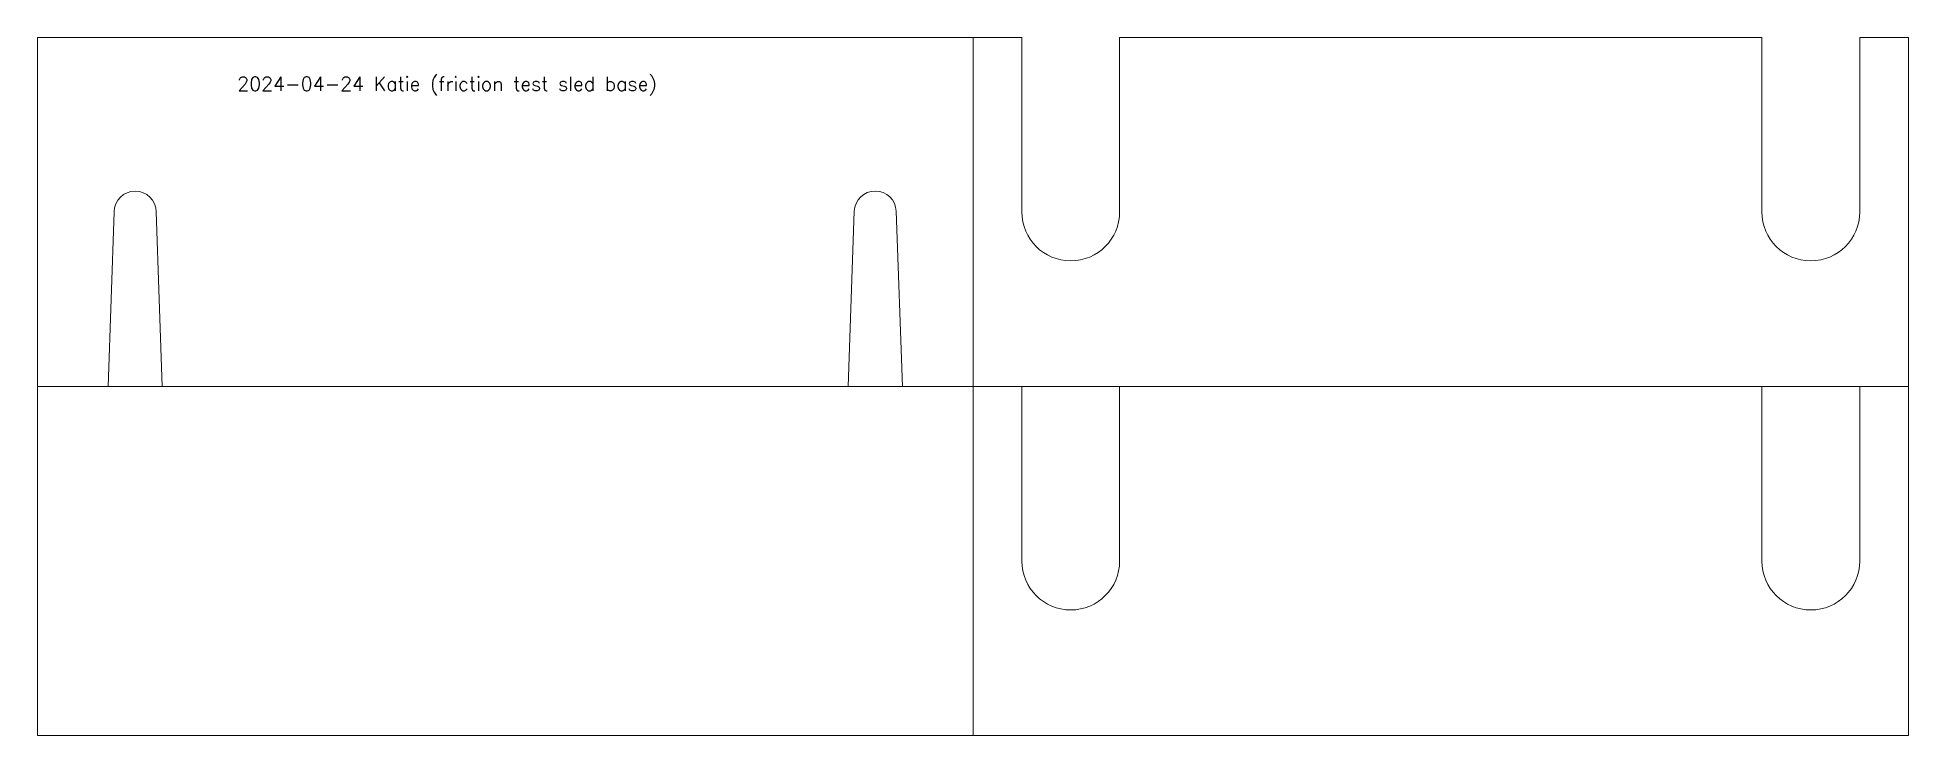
# Model space of a CAD drawing. Header units: millimetres. Extents: x 0 to 610, y 0 to 457.
# Drawn here: x 9.4 to 143.4, y 398.1 to 448.1 of the extents above; entities that cross this region are included whole.
import ezdxf

# ---------------------------------------------------------------- set-up
doc = ezdxf.new("R2010")
doc.units = ezdxf.units.MM
doc.header["$LTSCALE"] = 0.05
doc.layers.add('CUT', color=1, linetype='Continuous', lineweight=0)
doc.layers.add('ETCH', color=5, linetype='Continuous', lineweight=0)
doc.styles.add('etch', font='simplex.shx', dxfattribs={"height": 1})

msp = doc.modelspace()

# ---------------------------------------------------------------- texts
at = {"layer": 'ETCH', "style": 'etch'}
msp.add_text('2024-04-24 Katie (friction test sled base)', height=1, dxfattribs=at).set_placement((23.75, 444.32))

# ---------------------------------------------------------------- linework, layer by layer
at = {"layer": 'CUT'}
for p, q in [((9.44, 448.14), (79.94, 448.14)), ((9.44, 398.14), (9.44, 448.14)), ((76.44, 448.14), (76.44, 398.14)), ((79.94, 435.64), (79.94, 448.14)), ((132.94, 448.14), (86.94, 448.14)), ((86.94, 448.14), (86.94, 435.64)), ((132.94, 435.64), (132.94, 448.14)), ((143.44, 448.14), (139.94, 448.14)), ((139.94, 448.14), (139.94, 435.64)), ((143.44, 398.14), (143.44, 448.14)), ((14.5, 423.14), (14.94, 435.64)), ((17.94, 435.64), (18.38, 423.14)), ((67.5, 423.14), (67.94, 435.69)), ((70.94, 435.69), (71.38, 423.14)), ((9.44, 423.14), (143.44, 423.14)), ((79.94, 410.64), (79.94, 423.14)), ((86.94, 423.14), (86.94, 410.64)), ((132.94, 410.64), (132.94, 423.14)), ((139.94, 423.14), (139.94, 410.64)), ((143.44, 398.14), (9.44, 398.14))]:
    msp.add_line(p, q, dxfattribs=at)
for centre, radius, start, end in [((16.44, 435.64), 1.5, 0, 180), ((69.44, 435.64), 1.5, 2, 178), ((83.44, 435.64), 3.5, 180, 0), ((136.44, 435.64), 3.5, 180, 0), ((83.44, 410.64), 3.5, 180, 0), ((136.44, 410.64), 3.5, 180, 0)]:
    msp.add_arc(centre, radius, start, end, dxfattribs=at)

msp.set_redraw_order([(e.dxf.handle, doc.entitydb.next_handle()) for e in msp.query("TEXT MTEXT ATTDEF DIMENSION ARC_DIMENSION")])  # texts and dimensions are drawn at this point

doc.saveas('drawing.dxf')
